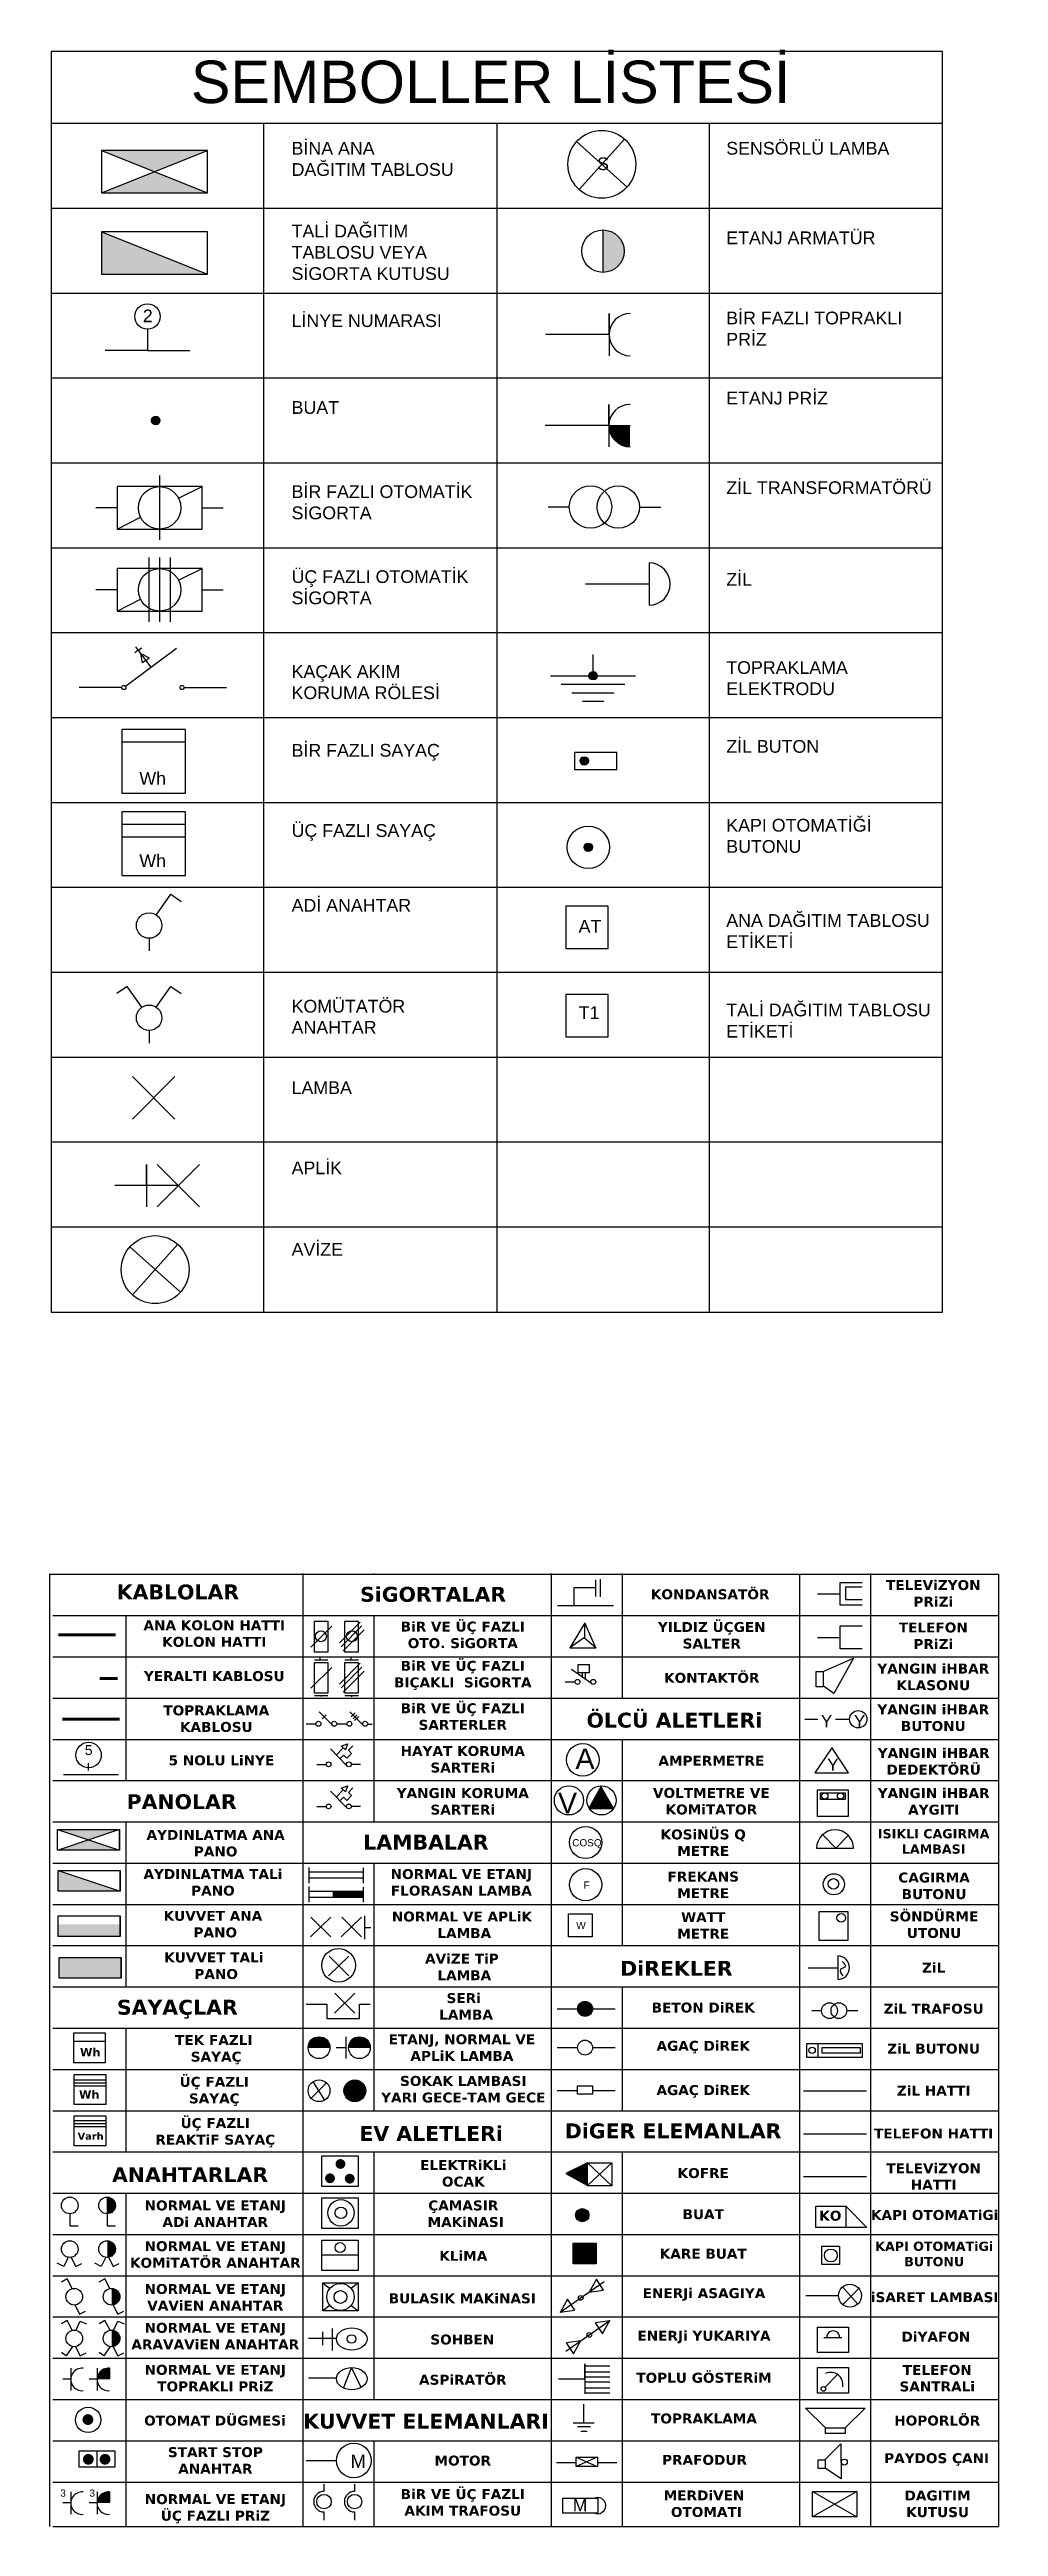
# Model space of a CAD drawing. Header units: millimetres. Extents: x 1527 to 1731, y 654 to 738.
# Drawn here: x 1526.87 to 1545.43, y 673.92 to 722.36 of the extents above; entities that cross this region are included whole.
import ezdxf

# ---------------------------------------------------------------- set-up
doc = ezdxf.new("R2010")
doc.units = ezdxf.units.MM
for name, pattern in [('ACAD_ISO04W100', [30, 24, -3, 0, -3]), ('ACAD_ISO08W100', [36, 24, -3, 6, -3]), ('ACAD_ISO12W100', [21, 12, -3, 0, -3, 0, -3]), ('ACAD_ISO14W100', [24, 12, -3, 0, -3, 0, -3, 0, -3])]:
    doc.linetypes.add(name, pattern=pattern)
doc.layers.add('aydınlatma', color=5, linetype='Continuous')
doc.layers.add('semboller', color=7, linetype='Continuous')
doc.styles.get("Standard").update_dxf_attribs({"font": 'arial.ttf'})

msp = doc.modelspace()

# ---------------------------------------------------------------- texts
for s, insert, char_height, width, attachment_point in [('{\\fVerdana|b1|i0|c0|p34;KABLOLAR}', (1529.38, 692.19), 0.29167, 3.25574, 5), ('{\\fVerdana|b1|i0|c0|p34;SiGORTALAR}', (1534.371, 692.143), 0.29167, 3.25574, 5), ('{\\fVerdana|b1|i0|c0|p34;KONDANSATÖR}', (1539.79, 692.145), 0.19445, 3.25574, 5), ('{\\fVerdana|b1|i0|c0|p34;TELEViZYON PRiZi}', (1544.155, 692.164), 0.19445, 2.44185, 5), ('{\\fVerdana|b1|i0|c0|p34;ANA KOLON HATTI \\PKOLON HATTI}', (1530.091, 691.376), 0.19445, 3.25574, 5), ('{\\fVerdana|b1|i0|c0|p34;BiR VE ÜÇ FAZLI\\POTO. SiGORTA}', (1534.952, 691.351), 0.19445, 3.25574, 5), ('{\\fVerdana|b1|i0|c0|p34;YILDIZ ÜÇGEN \\PSALTER}', (1539.822, 691.343), 0.19445, 3.25574, 5), ('{\\fVerdana|b1|i0|c0|p34;TELEFON\\PPRiZi}', (1544.155, 691.335), 0.19445, 2.44185, 5), ('{\\fVerdana|b1|i0|c0|p34;BiR VE ÜÇ FAZLI\\PBIÇAKLI  SiGORTA}', (1534.952, 690.559), 0.19445, 3.25574, 5), ('{\\fVerdana|b1|i0|c0|p34;YANGIN iHBAR KLASONU}', (1544.155, 690.529), 0.19445, 2.44185, 5), ('{\\fVerdana|b1|i0|c0|p34;YERALTI KABLOSU}', (1530.091, 690.545), 0.19445, 3.25574, 5), ('{\\fVerdana|b1|i0|c0|p34;KONTAKTÖR}', (1539.822, 690.51), 0.19445, 3.25574, 5), ('{\\fVerdana|b1|i0|c0|p34;TOPRAKLAMA KABLOSU}', (1530.131, 689.712), 0.19445, 3.25574, 5), ('{\\fVerdana|b1|i0|c0|p34;BiR VE ÜÇ FAZLI\\PSARTERLER}', (1534.952, 689.753), 0.19445, 3.25574, 5), ('{\\fVerdana|b1|i0|c0|p34;ÖLCÜ ALETLERi}', (1539.091, 689.682), 0.29167, 3.83342, 5), ('{\\fVerdana|b1|i0|c0|p34;YANGIN iHBAR BUTONU}', (1544.155, 689.73), 0.19445, 2.44185, 5), ('5', (1527.56, 689.196), 0.194, 0.28049, 1), ('{\\fVerdana|b1|i0|c0|p34;5 NOLU LiNYE}', (1530.231, 688.897), 0.19445, 3.25574, 5), ('{\\fVerdana|b1|i0|c0|p34;HAYAT KORUMA SARTERi}', (1534.952, 688.918), 0.19445, 3.25574, 5), ('{\\fVerdana|b1|i0|c0|p34;AMPERMETRE}', (1539.814, 688.891), 0.19445, 3.25574, 5), ('{\\fVerdana|b1|i0|c0|p34;YANGIN iHBAR DEDEKTÖRÜ}', (1544.162, 688.878), 0.19445, 2.44185, 5), ('{\\fVerdana|b1|i0|c0|p34;YANGIN KORUMA SARTERi}', (1534.952, 688.095), 0.19445, 3.25574, 5), ('{\\fVerdana|b1|i0|c0|p34;VOLTMETRE VE KOMiTATOR}', (1539.814, 688.098), 0.19445, 3.25574, 5), ('{\\fVerdana|b1|i0|c0|p34;YANGIN iHBAR AYGITI}', (1544.162, 688.094), 0.19445, 2.44185, 5), ('{\\fVerdana|b1|i0|c0|p34;PANOLAR}', (1529.453, 688.087), 0.29167, 3.25574, 5), ('{\\fVerdana|b1|i0|c0|p34;AYDINLATMA ANA PANO}', (1530.118, 687.277), 0.19445, 3.25574, 5), ('{\\fVerdana|b1|i0|c0|p34;LAMBALAR}', (1534.231, 687.3), 0.29167, 3.25574, 5), ('{\\fVerdana|b1|i0|c0|p34;KOSiNÜS Q\\PMETRE}', (1539.655, 687.288), 0.19445, 3.25574, 5), ('{\\fVerdana|b1|i0|c0|p34;ISIKLI CAGIRMA LAMBASI}', (1544.162, 687.311), 0.18, 3.02746, 5), ('{\\fVerdana|b1|i0|c0|p34;AYDINLATMA TALi PANO}', (1530.065, 686.511), 0.19445, 3.25574, 5), ('{\\fVerdana|b1|i0|c0|p34;NORMAL VE ETANJ\\PFLORASAN LAMBA}', (1534.924, 686.511), 0.19445, 3.25574, 5), ('{\\fVerdana|b1|i0|c0|p34;FREKANS\\PMETRE}', (1539.655, 686.463), 0.19445, 3.25574, 5), ('{\\fVerdana|b1|i0|c0|p34;CAGIRMA BUTONU}', (1544.17, 686.443), 0.19445, 2.44185, 5), ('{\\fVerdana|b1|i0|c0|p34;KUVVET ANA\\P PANO}', (1530.065, 685.694), 0.19445, 3.25574, 5), ('{\\fVerdana|b1|i0|c0|p34;NORMAL VE APLiK\\P LAMBA}', (1534.935, 685.682), 0.19445, 3.25574, 5), ('{\\fVerdana|b1|i0|c0|p34;WATT\\PMETRE}', (1539.655, 685.669), 0.19445, 3.25574, 5), ('{\\fVerdana|b1|i0|c0|p34;SÖNDÜRME UTONU}', (1544.17, 685.683), 0.19445, 2.44185, 5), ('{\\fVerdana|b1|i0|c0|p34;KUVVET TALi\\P PANO}', (1530.082, 684.88), 0.19445, 3.25574, 5), ('{\\fVerdana|b1|i0|c0|p34;AViZE TiP\\P LAMBA}', (1534.935, 684.858), 0.19445, 3.25574, 5), ('{\\fVerdana|b1|i0|c0|p34;DiREKLER}', (1539.13, 684.831), 0.29167, 3.25574, 5), ('{\\fVerdana|b1|i0|c0|p34;ZiL}', (1544.162, 684.846), 0.19445, 2.44185, 5), ('{\\fVerdana|b1|i0|c0|p34;SAYAÇLAR}', (1529.369, 684.031), 0.29167, 3.25574, 5), ('{\\fVerdana|b1|i0|c0|p34;SERi\\P LAMBA}', (1534.97, 684.087), 0.19445, 3.25574, 5), ('{\\fVerdana|b1|i0|c0|p34;BETON DiREK}', (1539.655, 684.062), 0.19445, 3.25574, 5), ('{\\fVerdana|b1|i0|c0|p34;ZiL TRAFOSU}', (1544.162, 684.04), 0.19445, 2.44185, 5), ('{\\fVerdana|b1|i0|c0|p34;TEK FAZLI\\P SAYAÇ}', (1530.082, 683.239), 0.19445, 3.25574, 5), ('{\\fVerdana|b1|i0|c0|p34;ETANJ, NORMAL VE APLiK LAMBA}', (1534.935, 683.281), 0.19445, 3.25574, 5), ('{\\fVerdana|b1|i0|c0|p34;AGAÇ DiREK}', (1539.655, 683.289), 0.19445, 3.25574, 5), ('{\\fVerdana|b1|i0|c0|p34;ZiL BUTONU}', (1544.162, 683.259), 0.19445, 2.44185, 5), ('{\\fVerdana|b1|i0|c0|p34;ÜÇ FAZLI \\PSAYAÇ}', (1530.092, 682.423), 0.19445, 3.25574, 5), ('{\\fVerdana|b1|i0|c0|p34;SOKAK LAMBASI\\PYARI GECE-TAM GECE}', (1534.962, 682.465), 0.19445, 3.3758, 5), ('{\\fVerdana|b1|i0|c0|p34;AGAÇ DiREK}', (1539.655, 682.424), 0.19445, 3.25574, 5), ('{\\fVerdana|b1|i0|c0|p34;ZiL HATTI}', (1544.162, 682.439), 0.19445, 2.44185, 5), ('{\\fVerdana|b1|i0|c0|p34;ÜÇ FAZLI \\PREAKTiF SAYAÇ}', (1530.111, 681.616), 0.19445, 3.25574, 5), ('{\\fVerdana|b1|i0|c0|p34;EV ALETLERi}', (1534.333, 681.603), 0.29167, 3.25574, 5), ('{\\fVerdana|b1|i0|c0|p34;DiGER ELEMANLAR}', (1539.066, 681.65), 0.29167, 4.45009, 5), ('{\\fVerdana|b1|i0|c0|p34;TELEFON HATTI}', (1544.162, 681.599), 0.19445, 2.44185, 5), ('{\\fVerdana|b1|i0|c0|p34;ELEKTRiKLi \\POCAK}', (1534.962, 680.82), 0.19445, 3.3758, 5), ('{\\fVerdana|b1|i0|c0|p34;ANAHTARLAR}', (1529.618, 680.795), 0.29167, 3.25574, 5), ('{\\fVerdana|b1|i0|c0|p34;KOFRE}', (1539.655, 680.825), 0.19445, 3.25574, 5), ('{\\fVerdana|b1|i0|c0|p34;TELEViZYON HATTI}', (1544.162, 680.76), 0.19445, 2.44185, 5), ('{\\fVerdana|b1|i0|c0|p34;NORMAL VE ETANJ\\PADi ANAHTAR}', (1530.111, 680.032), 0.19445, 3.25574, 5), ('{\\fVerdana|b1|i0|c0|p34;ÇAMASIR\\P MAKiNASI}', (1534.962, 680.03), 0.19445, 3.3758, 5), ('{\\fVerdana|b1|i0|c0|p34;BUAT}', (1539.655, 680.021), 0.19445, 3.25574, 5), ('{\\fVerdana|b1|i0|c0|p34;KAPI OTOMATiGi}', (1544.181, 680.006), 0.19445, 2.44185, 5), ('{\\fVerdana|b1|i0|c0|p34;KO}', (1542.141, 679.991), 0.19445, 1.33669, 5), ('{\\fVerdana|b1|i0|c0|p34;NORMAL VE ETANJ\\PKOMiTATÖR ANAHTAR}', (1530.111, 679.233), 0.19445, 3.8342, 5), ('{\\fVerdana|b1|i0|c0|p34;KLiMA}', (1534.962, 679.208), 0.19445, 3.3758, 5), ('{\\fVerdana|b1|i0|c0|p34;KARE BUAT}', (1539.655, 679.248), 0.19445, 3.25574, 5), ('{\\fVerdana|b1|i0|c0|p34;KAPI OTOMATiGi BUTONU}', (1544.173, 679.244), 0.18, 2.87382, 5), ('{\\fVerdana|b1|i0|c0|p34;NORMAL VE ETANJ\\PVAViEN ANAHTAR}', (1530.111, 678.398), 0.19445, 3.8342, 5), ('{\\fVerdana|b1|i0|c0|p34;BULASIK MAKiNASI}', (1534.943, 678.375), 0.19445, 3.3758, 5), ('{\\fVerdana|b1|i0|c0|p34;ENERJi ASAGIYA}', (1539.67, 678.452), 0.19445, 3.25574, 5), ('{\\fVerdana|b1|i0|c0|p34;iSARET LAMBASI}', (1544.181, 678.398), 0.19445, 2.44185, 5), ('{\\fVerdana|b1|i0|c0|p34;NORMAL VE ETANJ\\PARAVAViEN ANAHTAR}', (1530.111, 677.638), 0.19445, 3.8342, 5), ('{\\fVerdana|b1|i0|c0|p34;ENERJi YUKARIYA}', (1539.67, 677.618), 0.19445, 3.25574, 5), ('{\\fVerdana|b1|i0|c0|p34;DiYAFON}', (1544.207, 677.625), 0.19445, 2.44185, 5), ('{\\fVerdana|b1|i0|c0|p34;SOHBEN}', (1534.943, 677.57), 0.19445, 3.3758, 5), ('{\\fVerdana|b1|i0|c0|p34;NORMAL VE ETANJ\\PTOPRAKLI PRiZ}', (1530.111, 676.815), 0.19445, 3.8342, 5), ('{\\fVerdana|b1|i0|c0|p34;ASPiRATÖR}', (1534.952, 676.783), 0.19445, 3.3758, 5), ('{\\fVerdana|b1|i0|c0|p34;TOPLU GÖSTERiM}', (1539.67, 676.822), 0.19445, 3.25574, 5), ('{\\fVerdana|b1|i0|c0|p34;TELEFON SANTRALi}', (1544.232, 676.814), 0.19445, 2.44185, 5), ('{\\fVerdana|b1|i0|c0|p34;OTOMAT DÜGMESi}', (1530.105, 675.985), 0.19445, 3.8342, 5), ('{\\fVerdana|b1|i0|c0|p34;KUVVET ELEMANLARI}', (1534.233, 675.973), 0.29167, 4.93863, 5), ('{\\fVerdana|b1|i0|c0|p34;TOPRAKLAMA}', (1539.67, 676.026), 0.19445, 3.25574, 5), ('{\\fVerdana|b1|i0|c0|p34;HOPORLÖR}', (1544.232, 675.985), 0.19445, 2.44185, 5), ('{\\fVerdana|b1|i0|c0|p34;START STOP\\PANAHTAR}', (1530.113, 675.207), 0.19445, 3.8342, 5), ('{\\fVerdana|b1|i0|c0|p34;MOTOR}', (1534.952, 675.202), 0.19445, 3.3758, 5), ('{\\fVerdana|b1|i0|c0|p34;PRAFODUR}', (1539.68, 675.217), 0.19445, 3.25574, 5), ('{\\fVerdana|b1|i0|c0|p34;PAYDOS ÇANI}', (1544.22, 675.225), 0.19445, 2.44185, 5), ('{\\fVerdana|b1|i0|c0|p34;NORMAL VE ETANJ\\PÜÇ FAZLI PRiZ}', (1530.113, 674.262), 0.19445, 3.8342, 5), ('{\\fVerdana|b1|i0|c0|p34;BiR VE ÜÇ FAZLI \\PAKIM TRAFOSU}', (1534.952, 674.385), 0.19445, 3.3758, 5), ('{\\fVerdana|b1|i0|c0|p34;MERDiVEN\\P OTOMATI}', (1539.67, 674.359), 0.19445, 3.25574, 5), ('{\\fVerdana|b1|i0|c0|p34;DAGITIM KUTUSU}', (1544.239, 674.357), 0.19445, 2.44185, 5)]:
    msp.add_mtext(s, dxfattribs=dict(insert=insert, char_height=char_height, width=width, attachment_point=attachment_point))
at = {"color": 0, "attachment_point": 1}
for s, insert, char_height, width in [('Y', (1541.956, 689.786), 0.24, 0.23834), ('Y', (1542.602, 689.786), 0.24, 0.23834), ('A', (1537.156, 689.13), 0.4, 0.34166), ('Y', (1542.079, 688.934), 0.24, 0.23834), ('V', (1536.815, 688.265), 0.4, 0.34166), ('COSQ', (1537.093, 687.357), 0.14, 0.49263), ('F', (1537.315, 686.531), 0.14, 0.49263), ('W', (1537.172, 685.738), 0.14, 0.49263), ('{\\fVerdana|b1|i0|c0|p34;Wh}', (1527.466, 683.271), 0.16, 0.55961), ('{\\fVerdana|b1|i0|c0|p34;Wh}', (1527.447, 682.445), 0.16, 0.55961), ('{\\fVerdana|b1|i0|c0|p34;Varh}', (1527.418, 681.619), 0.14, 0.55961), ('M', (1532.755, 675.322), 0.26, 0.41512), ('3', (1527.08, 674.638), 0.14, 0.42528), ('3', (1527.65, 674.638), 0.14, 0.42528), ('M', (1537.108, 674.451), 0.24, 0.41482)]:
    msp.add_mtext(s, dxfattribs=dict(at, insert=insert, char_height=char_height, width=width))
at = {"layer": 'semboller', "attachment_point": 1}
for s, width, heights, insert, char_height in [('SEMBOLLER LİSTESİ', 12.56912, [0], (1529.634, 722.14), 0.83004), ('BİNA ANA\\PDAĞITIM TABLOSU', 3.63648, [0], (1531.604, 720.55), 0.24901), ('SENSÖRLÜ LAMBA', 3.63648, [0.781], (1540.106, 720.55), 0.24901), ('S', 0.3907, [0], (1537.579, 720.248), 0.249), ('TALİ DAĞITIM TABLOSU VEYA SİGORTA KUTUSU', 3.63648, [0], (1531.604, 718.93), 0.24901), ('ETANJ ARMATÜR', 3.63648, [0], (1540.106, 718.799), 0.24901), ('2', 0.3907, [0], (1528.694, 717.273), 0.249), ('LİNYE NUMARASI', 3.63648, [0], (1531.604, 717.179), 0.24901), ('BİR FAZLI TOPRAKLI PRİZ', 3.63648, [0], (1540.106, 717.231), 0.24901), ('BUAT', 3.63648, [0], (1531.604, 715.481), 0.249), ('ETANJ PRİZ', 3.63648, [0], (1540.106, 715.664), 0.249), ('BİR FAZLI OTOMATİK SİGORTA', 3.63648, [0], (1531.604, 713.835), 0.24901), ('ZİL TRANSFORMATÖRÜ', 4.06292, [0.772], (1540.106, 713.913), 0.24901), ('ÜÇ FAZLI OTOMATİK SİGORTA', 3.63648, [0], (1531.604, 712.173), 0.24901), ('ZİL', 3.63648, [0], (1540.106, 712.119), 0.249), ('KAÇAK AKIM\\PKORUMA RÖLESİ', 3.55715, [0.781], (1531.604, 710.317), 0.24901), ('TOPRAKLAMA \\PELEKTRODU', 3.63648, [0], (1540.106, 710.395), 0.24901), ('BİR FAZLI SAYAÇ', 3.63648, [0], (1531.604, 708.776), 0.24901), ('ZİL BUTON', 3.63648, [0], (1540.106, 708.853), 0.249), ('Wh', 0.83196, [0], (1528.626, 708.227), 0.249), ('ÜÇ FAZLI SAYAÇ', 3.63648, [0], (1531.604, 707.208), 0.24901), ('KAPI OTOMATİĞİ\\PBUTONU', 3.63648, [0], (1540.106, 707.311), 0.24901), ('Wh', 0.83196, [0], (1528.626, 706.616), 0.249), ('ADİ ANAHTAR', 3.63648, [0], (1531.604, 705.744), 0.24901), ('AT', 0.40165, [0.00541], (1537.218, 705.335), 0.249), ('ANA DAĞITIM TABLOSU\\PETİKETİ', 4.27785, [1.196], (1540.106, 705.448), 0.24901), ('KOMÜTATÖR ANAHTAR', 3.63648, [0], (1531.604, 703.772), 0.24901), ('T1', 0.40165, [0.00541], (1537.218, 703.645), 0.249), ('TALİ DAĞITIM TABLOSU\\PETİKETİ', 4.46491, [1.116], (1540.106, 703.698), 0.24901), ('LAMBA', 3.63648, [0], (1531.604, 702.178), 0.249), ('APLİK', 3.63648, [0], (1531.604, 700.61), 0.249), ('AVİZE', 3.63648, [0], (1531.604, 699.016), 0.249)]:
    msp.add_mtext_dynamic_manual_height_columns(s, width=width, gutter_width=0.083, heights=heights, dxfattribs=dict(at, insert=insert, char_height=char_height))

# ---------------------------------------------------------------- hatches: boundary and pattern name
for color, points in [(0, [(1537.655, 688.391), (1537.422, 687.965, 0.007283), (1537.427, 687.958), (1537.903, 687.958, 0.000338), (1537.903, 687.958)]), (256, [(1527.632, 687.343), (1527.036, 687.142), (1528.235, 687.142), (1528.235, 687.142)]), (256, [(1527.039, 686.745), (1527.039, 686.745), (1527.039, 686.341), (1528.253, 686.341), (1528.253, 686.341)]), (0, [(1533.006, 686.339), (1532.419, 686.339), (1532.419, 686.225), (1533.006, 686.225)]), (256, [(1528.253, 685.69), (1527.039, 685.69), (1527.039, 685.451), (1528.253, 685.451)]), (256, [(1528.271, 685.042), (1527.057, 685.042), (1527.057, 684.637), (1528.271, 684.637)]), (0, [(1537.49, 684.038, 1), (1537.198, 684.038, 1)]), (0, [(1532.353, 683.288, 0.959216), (1531.927, 683.288)]), (0, [(1532.717, 683.288), (1533.142, 683.288, 0.959216)]), (0, [(1533.054, 682.437, 1), (1532.628, 682.437, 1)]), (0, [(1532.656, 681.005, 1), (1532.463, 681.005, 1)]), (0, [(1532.452, 680.725, 1), (1532.258, 680.725, 1)]), (0, [(1532.838, 680.717, 1), (1532.644, 680.717, 1)]), (0, [(1537.39, 680.586), (1537.39, 681.03), (1536.968, 680.816)]), (0, [(1527.998, 680.03, 0.405767), (1528.157, 680.194, 0.405767), (1527.998, 680.357)]), (0, [(1537.42, 680.003, 1), (1537.16, 680.003, 1)]), (0, [(1527.998, 679.177, 0.405767), (1528.157, 679.34, 0.405767), (1527.998, 679.504)]), (0, [(1537.558, 679.459), (1537.114, 679.459), (1537.114, 679.054), (1537.558, 679.054)]), (0, [(1528.087, 678.246, 0.405767), (1528.245, 678.409, 0.405767), (1528.087, 678.572)]), (0, [(1528.087, 677.43, 0.405767), (1528.245, 677.594, 0.405767), (1528.087, 677.757)]), (0, [(1528.043, 677.01, 0.432188), (1527.802, 676.8), (1528.043, 676.8)]), (0, [(1527.513, 676.006, 1), (1527.727, 676.006, 1)]), (0, [(1527.521, 675.229, 1), (1527.735, 675.229, 1)]), (0, [(1527.848, 675.229, 1), (1528.062, 675.229, 1)]), (0, [(1528.043, 674.381), (1528.043, 674.591, 0.432188), (1527.802, 674.381)])]:
    msp.add_hatch(color=color).paths.add_polyline_path(points)
h = msp.add_hatch(color=256)
h.paths.add_polyline_path([(1528.235, 687.546), (1527.022, 687.546), (1527.632, 687.343)])
h.paths.add_polyline_path([(1527.632, 687.343), (1527.036, 687.142), (1528.235, 687.142), (1528.235, 687.142)])
at = {"layer": 'semboller'}
h = msp.add_hatch(color=256, dxfattribs=at)
h.dxf.hatch_style = 1
h.paths.add_polyline_path([(1529.962, 720.382), (1527.887, 720.382), (1528.925, 719.967)])
h.paths.add_polyline_path([(1529.962, 719.552), (1528.925, 719.967), (1527.887, 719.552)])
h.paths.add_polyline_path([(1527.887, 718.791), (1527.887, 717.961), (1529.962, 717.961)])
h = msp.add_hatch(color=256, dxfattribs=at)
h.dxf.hatch_style = 1
h.paths.add_polyline_path([(1538.109, 718.414, 0.414214), (1537.694, 718.829), (1537.694, 717.999, 0.414214)])
h = msp.add_hatch(color=256, dxfattribs=at)
h.dxf.hatch_style = 1
h.paths.add_polyline_path([(1529.029, 715.101, 1), (1528.863, 715.101, 1)])
h = msp.add_hatch(color=256, dxfattribs=at)
h.dxf.hatch_style = 1
h.paths.add_polyline_path([(1538.225, 715.003), (1537.81, 715.003, 0.414214), (1538.225, 714.588)])
h = msp.add_hatch(color=256, dxfattribs=at)
h.dxf.hatch_style = 1
h.paths.add_polyline_path([(1537.583, 710.11), (1537.417, 710.11, 1)])
h.paths.add_polyline_path([(1537.5, 710.193, 0.414214), (1537.417, 710.11), (1537.5, 710.11)])
h.paths.add_polyline_path([(1537.5, 710.193), (1537.5, 710.11), (1537.583, 710.11, 0.414214)])
h = msp.add_hatch(color=256, dxfattribs=at)
h.dxf.hatch_style = 1
h.paths.add_polyline_path([(1537.412, 708.444, 1), (1537.246, 708.444, 1)])
h = msp.add_hatch(color=256, dxfattribs=at)
h.dxf.hatch_style = 1
h.paths.add_polyline_path([(1537.49, 706.756, 1), (1537.324, 706.756, 1)])

# ---------------------------------------------------------------- linework, layer by layer
for p, q in [((1526.869, 692.537), (1545.43, 692.537)), ((1526.869, 692.537), (1526.869, 673.916)), ((1531.822, 692.551), (1531.822, 673.916)), ((1533.215, 692.551), (1533.215, 692.537)), ((1536.678, 692.551), (1536.678, 673.916)), ((1538.071, 692.551), (1538.071, 690.116)), ((1541.535, 692.537), (1541.535, 673.916)), ((1542.927, 692.551), (1542.927, 673.916)), ((1545.43, 692.537), (1545.43, 673.916)), ((1526.937, 691.73), (1545.43, 691.73)), ((1528.359, 691.73), (1528.359, 688.502)), ((1533.215, 691.73), (1533.215, 687.696)), ((1526.937, 690.923), (1545.43, 690.923)), ((1526.937, 690.116), (1545.43, 690.116)), ((1526.937, 689.309), (1545.43, 689.309)), ((1527.622, 688.844), (1527.622, 688.702)), ((1538.071, 689.309), (1538.071, 685.275)), ((1526.937, 688.502), (1545.43, 688.502)), ((1527.143, 688.621), (1528.22, 688.621)), ((1526.937, 687.696), (1545.43, 687.696)), ((1527.022, 687.546), (1528.235, 687.142)), ((1528.235, 687.546), (1527.036, 687.142)), ((1528.235, 687.142), (1528.235, 687.546)), ((1528.359, 687.696), (1528.359, 684.468)), ((1526.937, 686.889), (1545.43, 686.889)), ((1527.039, 686.745), (1528.253, 686.341)), ((1528.253, 686.341), (1528.253, 686.745)), ((1533.215, 686.889), (1533.215, 682.047)), ((1526.937, 686.082), (1545.43, 686.082)), ((1528.253, 685.451), (1528.253, 685.855)), ((1526.937, 685.275), (1545.43, 685.275)), ((1528.271, 684.637), (1528.271, 685.042)), ((1526.937, 684.468), (1545.43, 684.468)), ((1538.071, 684.468), (1538.071, 682.047)), ((1526.937, 683.661), (1545.43, 683.661)), ((1528.359, 683.661), (1528.359, 681.241)), ((1526.937, 682.854), (1545.43, 682.854)), ((1526.937, 682.047), (1545.43, 682.047)), ((1526.937, 681.241), (1545.43, 681.241)), ((1533.215, 681.241), (1533.215, 676.399)), ((1538.071, 681.241), (1538.071, 673.916)), ((1526.937, 680.434), (1545.43, 680.434)), ((1528.359, 680.434), (1528.359, 673.916)), ((1526.937, 679.627), (1545.43, 679.627)), ((1526.937, 678.82), (1545.43, 678.82)), ((1526.937, 678.013), (1545.43, 678.013)), ((1526.937, 677.206), (1545.43, 677.206)), ((1526.937, 676.399), (1545.43, 676.399)), ((1526.937, 675.593), (1545.43, 675.593)), ((1533.215, 675.593), (1533.215, 673.916)), ((1526.937, 674.785), (1545.43, 674.785)), ((1526.937, 673.916), (1545.43, 673.916))]:
    msp.add_line(p, q)
at = {"color": 0}
for p, q in [((1537.133, 691.924), (1537.133, 692.281)), ((1537.133, 692.281), (1537.546, 692.281)), ((1537.546, 692.432), (1537.546, 692.106)), ((1537.641, 692.44), (1537.641, 692.098)), ((1542.333, 692.379), (1542.763, 692.379)), ((1542.333, 691.934), (1542.333, 692.379)), ((1542.44, 692.287), (1542.44, 692.041)), ((1542.763, 692.287), (1542.44, 692.287)), ((1536.807, 691.924), (1537.903, 691.924)), ((1542.333, 692.149), (1541.887, 692.149)), ((1542.763, 691.934), (1542.333, 691.934)), ((1542.44, 692.041), (1542.763, 692.041)), ((1532.391, 691.521), (1531.982, 691.113)), ((1532.947, 691.603), (1532.538, 691.194)), ((1532.98, 691.529), (1532.571, 691.121)), ((1533.021, 691.448), (1532.612, 691.039)), ((1537.34, 691.59), (1537.046, 691.098)), ((1537.332, 691.304), (1537.046, 691.098)), ((1537.332, 691.574), (1537.332, 691.304)), ((1537.332, 691.296), (1537.562, 691.098)), ((1537.554, 691.098), (1537.34, 691.59)), ((1542.333, 691.296), (1541.887, 691.296)), ((1542.333, 691.527), (1542.763, 691.527)), ((1542.333, 691.081), (1542.333, 691.527)), ((1532.053, 690.861), (1532.31, 690.861)), ((1532.162, 690.859), (1532.162, 690.901)), ((1532.947, 690.798), (1532.538, 690.389)), ((1532.648, 690.861), (1532.911, 690.861)), ((1532.769, 690.859), (1532.769, 690.901)), ((1537.046, 691.098), (1537.554, 691.098)), ((1542.002, 690.634), (1542.594, 690.895)), ((1542.594, 690.895), (1542.21, 690.204)), ((1542.763, 691.081), (1542.333, 691.081)), ((1532.391, 690.716), (1531.982, 690.308)), ((1532.98, 690.724), (1532.571, 690.316)), ((1533.021, 690.643), (1532.612, 690.234)), ((1536.958, 690.433), (1537.146, 690.433)), ((1537.468, 690.403), (1537.076, 690.675)), ((1537.29, 690.612), (1537.29, 690.533)), ((1537.346, 690.612), (1537.346, 690.485)), ((1542.21, 690.204), (1542.01, 690.35)), ((1532.053, 690.165), (1532.31, 690.165)), ((1532.401, 689.584), (1532.14, 689.845)), ((1532.175, 690.166), (1532.175, 690.145)), ((1532.648, 690.165), (1532.911, 690.165)), ((1533.007, 689.584), (1532.746, 689.845)), ((1532.849, 689.827), (1532.771, 689.748)), ((1532.773, 690.166), (1532.773, 690.141)), ((1531.891, 689.614), (1532.079, 689.614)), ((1532.279, 689.79), (1532.2, 689.711)), ((1532.485, 689.614), (1532.686, 689.614)), ((1532.886, 689.79), (1532.807, 689.711)), ((1532.916, 689.754), (1532.837, 689.675)), ((1533.092, 689.608), (1533.183, 689.608)), ((1541.641, 689.702), (1541.895, 689.702)), ((1542.241, 689.702), (1542.522, 689.702)), ((1532.686, 688.79), (1532.362, 689.121)), ((1532.475, 689.002), (1532.615, 689.143)), ((1532.548, 688.929), (1532.622, 689.002)), ((1532.573, 689.178), (1532.695, 689.222)), ((1532.656, 689.105), (1532.577, 689.178)), ((1532.622, 689.002), (1532.685, 688.939)), ((1532.695, 689.222), (1532.656, 689.105)), ((1532.685, 688.939), (1532.778, 689.032)), ((1532.715, 689.095), (1532.803, 689.183)), ((1532.778, 689.032), (1532.715, 689.095)), ((1542.172, 689.145), (1541.841, 688.654)), ((1542.495, 688.654), (1542.172, 689.153)), ((1532.1, 688.82), (1532.288, 688.82)), ((1532.573, 688.355), (1532.695, 688.399)), ((1532.656, 688.282), (1532.577, 688.355)), ((1532.695, 688.399), (1532.656, 688.282)), ((1532.715, 688.272), (1532.803, 688.36)), ((1532.952, 688.82), (1532.764, 688.82)), ((1537.657, 688.394), (1537.419, 687.958)), ((1537.903, 687.958), (1537.649, 688.402)), ((1541.841, 688.654), (1542.495, 688.654)), ((1532.1, 687.997), (1532.288, 687.997)), ((1532.686, 687.967), (1532.362, 688.298)), ((1532.475, 688.179), (1532.615, 688.32)), ((1532.548, 688.106), (1532.622, 688.179)), ((1532.622, 688.179), (1532.685, 688.116)), ((1532.685, 688.116), (1532.778, 688.208)), ((1532.778, 688.208), (1532.715, 688.272)), ((1532.952, 687.997), (1532.764, 687.997)), ((1537.419, 687.958), (1537.903, 687.958)), ((1541.995, 687.439), (1542.248, 687.178)), ((1542.248, 687.178), (1542.494, 687.432)), ((1541.872, 687.178), (1542.594, 687.178)), ((1531.942, 686.806), (1531.942, 686.498)), ((1531.942, 686.715), (1533.006, 686.715)), ((1531.942, 686.6), (1533.006, 686.6)), ((1531.942, 686.431), (1531.942, 686.122)), ((1533.006, 686.795), (1533.006, 686.498)), ((1533.006, 686.419), (1533.006, 686.122)), ((1531.942, 686.339), (1533.006, 686.339)), ((1531.942, 686.225), (1533.006, 686.225)), ((1532.419, 686.339), (1532.419, 686.225)), ((1532.37, 685.833), (1531.971, 685.446)), ((1531.982, 685.833), (1532.37, 685.446)), ((1532.973, 685.833), (1532.575, 685.446)), ((1532.585, 685.833), (1532.973, 685.446)), ((1533.027, 685.855), (1533.027, 685.403)), ((1533.027, 685.629), (1533.156, 685.629)), ((1542.286, 685.074), (1542.286, 684.613)), ((1541.71, 684.843), (1542.294, 684.843)), ((1531.891, 684.131), (1532.29, 684.131)), ((1532.29, 684.131), (1532.29, 683.847)), ((1532.84, 684.345), (1532.442, 683.957)), ((1532.452, 684.345), (1532.84, 683.957)), ((1532.929, 683.847), (1532.929, 684.131)), ((1532.929, 684.131), (1533.142, 684.131)), ((1536.8, 684.038), (1537.198, 684.038)), ((1537.49, 684.038), (1537.934, 684.038)), ((1541.779, 684.006), (1541.971, 684.006)), ((1542.463, 684.006), (1542.678, 684.006)), ((1532.29, 683.847), (1532.929, 683.847)), ((1527.343, 683.409), (1527.964, 683.409)), ((1531.927, 683.288), (1532.353, 683.288)), ((1532.663, 683.279), (1532.477, 683.279)), ((1532.663, 683.491), (1532.663, 683.066)), ((1532.717, 683.288), (1533.142, 683.288)), ((1536.8, 683.28), (1537.198, 683.28)), ((1537.49, 683.28), (1537.934, 683.28)), ((1541.894, 683.358), (1541.894, 683.09)), ((1527.353, 682.65), (1527.974, 682.65)), ((1527.353, 682.592), (1527.974, 682.592)), ((1532.291, 682.597), (1531.981, 682.287)), ((1532.025, 682.606), (1532.247, 682.251)), ((1527.353, 682.535), (1527.974, 682.535)), ((1536.8, 682.439), (1537.198, 682.439)), ((1537.49, 682.439), (1537.934, 682.439)), ((1527.353, 681.853), (1527.974, 681.853)), ((1527.353, 681.795), (1527.974, 681.795)), ((1527.353, 681.738), (1527.974, 681.738)), ((1537.39, 681.03), (1536.968, 680.816)), ((1536.968, 680.816), (1537.39, 680.586)), ((1537.865, 681.03), (1537.39, 680.586)), ((1537.39, 681.03), (1537.865, 680.578)), ((1527.998, 680.357), (1527.998, 679.999)), ((1542.443, 680.179), (1542.858, 679.765)), ((1527.267, 680.036), (1527.267, 679.795)), ((1527.267, 679.795), (1527.431, 679.795)), ((1527.998, 680.036), (1527.998, 679.795)), ((1527.998, 679.795), (1528.162, 679.795)), ((1542.858, 679.765), (1542.462, 679.765)), ((1527.236, 679.18), (1527.147, 679.002)), ((1527.293, 679.177), (1527.382, 678.999)), ((1527.971, 679.18), (1527.882, 679.002)), ((1528.028, 679.177), (1528.117, 678.999)), ((1532.198, 679.227), (1532.909, 679.227)), ((1527.147, 679.002), (1527.019, 679.065)), ((1527.217, 678.756), (1527.102, 678.696)), ((1527.315, 678.568), (1527.217, 678.756)), ((1527.382, 678.999), (1527.498, 679.057)), ((1527.882, 679.002), (1527.754, 679.065)), ((1527.948, 678.756), (1527.833, 678.696)), ((1528.046, 678.568), (1527.948, 678.756)), ((1528.117, 678.999), (1528.232, 679.057)), ((1532.212, 678.677), (1532.35, 678.569)), ((1532.907, 678.677), (1532.769, 678.569)), ((1537.716, 678.701), (1536.857, 678.103)), ((1537.568, 678.751), (1537.423, 678.496)), ((1537.707, 678.537), (1537.567, 678.754)), ((1527.368, 678.246), (1527.457, 678.068)), ((1528.116, 678.246), (1528.205, 678.068)), ((1532.35, 678.24), (1532.212, 678.131)), ((1532.769, 678.24), (1532.907, 678.131)), ((1537.002, 678.359), (1536.857, 678.103)), ((1537.141, 678.144), (1537.001, 678.361)), ((1537.419, 678.493), (1537.419, 678.493)), ((1537.425, 678.499), (1537.705, 678.54)), ((1542.306, 678.429), (1541.66, 678.429)), ((1542.382, 678.602), (1542.677, 678.266)), ((1542.7, 678.569), (1542.385, 678.255)), ((1527.217, 677.941), (1527.102, 677.881)), ((1527.315, 677.752), (1527.217, 677.941)), ((1527.381, 677.75), (1527.471, 677.933)), ((1527.457, 678.068), (1527.573, 678.126)), ((1527.471, 677.933), (1527.594, 677.876)), ((1527.954, 677.941), (1527.839, 677.881)), ((1528.053, 677.752), (1527.954, 677.941)), ((1528.118, 677.75), (1528.208, 677.933)), ((1528.205, 678.068), (1528.321, 678.126)), ((1528.208, 677.933), (1528.331, 677.876)), ((1532.211, 677.721), (1532.211, 677.462)), ((1532.396, 677.786), (1532.396, 677.36)), ((1536.853, 678.101), (1536.853, 678.101)), ((1536.859, 678.106), (1537.139, 678.147)), ((1536.969, 677.345), (1537.828, 677.942)), ((1537.544, 677.901), (1537.684, 677.685)), ((1537.826, 677.939), (1537.545, 677.898)), ((1537.683, 677.687), (1537.828, 677.942)), ((1537.832, 677.945), (1537.832, 677.945)), ((1527.194, 677.253), (1527.104, 677.316)), ((1527.317, 677.436), (1527.194, 677.253)), ((1527.378, 677.431), (1527.467, 677.252)), ((1527.467, 677.252), (1527.583, 677.31)), ((1527.931, 677.253), (1527.841, 677.316)), ((1528.055, 677.436), (1527.931, 677.253)), ((1528.115, 677.431), (1528.204, 677.252)), ((1528.204, 677.252), (1528.32, 677.31)), ((1532.48, 677.592), (1531.933, 677.592)), ((1536.977, 677.509), (1537.118, 677.292)), ((1537.26, 677.547), (1536.979, 677.506)), ((1537.117, 677.294), (1537.262, 677.55)), ((1537.265, 677.552), (1537.265, 677.552)), ((1542.015, 677.609), (1542.367, 677.609)), ((1527.294, 676.799), (1527.127, 676.799)), ((1527.287, 677.01), (1527.287, 676.572)), ((1527.809, 676.799), (1527.642, 676.799)), ((1527.801, 677.01), (1527.801, 676.572)), ((1528.043, 676.8), (1527.802, 676.8)), ((1528.043, 677.009), (1528.043, 676.8)), ((1532.48, 676.814), (1531.933, 676.814)), ((1532.619, 676.618), (1532.776, 677.016)), ((1532.776, 677.016), (1532.961, 676.637)), ((1536.827, 676.804), (1537.339, 676.804)), ((1537.339, 676.804), (1537.339, 677.097)), ((1537.339, 677.097), (1537.339, 676.511)), ((1537.339, 677.059), (1537.828, 677.059)), ((1537.339, 676.939), (1537.828, 676.939)), ((1537.339, 676.841), (1537.828, 676.841)), ((1537.339, 676.744), (1537.828, 676.744)), ((1542.025, 676.63), (1542.28, 676.885)), ((1537.316, 676.305), (1537.316, 675.952)), ((1537.339, 676.624), (1537.828, 676.624)), ((1537.339, 676.526), (1537.828, 676.526)), ((1537.113, 675.944), (1537.519, 675.944)), ((1537.196, 675.869), (1537.452, 675.869)), ((1537.264, 675.779), (1537.384, 675.779)), ((1541.654, 676.231), (1542.044, 675.842)), ((1541.654, 676.231), (1542.424, 676.231)), ((1542.424, 676.231), (1542.824, 676.231)), ((1542.434, 675.842), (1542.824, 676.231)), ((1527.795, 675.395), (1527.795, 675.074)), ((1537.583, 675.271), (1537.169, 675.086)), ((1537.169, 675.271), (1537.583, 675.086)), ((1542.037, 675.226), (1542.344, 675.532)), ((1542.344, 675.532), (1542.35, 674.849)), ((1531.886, 675.205), (1532.47, 675.205)), ((1536.787, 675.169), (1537.171, 675.169)), ((1537.584, 675.169), (1537.968, 675.169)), ((1542.35, 674.849), (1542.044, 675.047)), ((1527.294, 674.38), (1527.127, 674.38)), ((1527.287, 674.591), (1527.287, 674.153)), ((1527.809, 674.38), (1527.642, 674.38)), ((1527.801, 674.591), (1527.801, 674.153)), ((1528.043, 674.381), (1527.802, 674.381)), ((1528.043, 674.59), (1528.043, 674.381)), ((1532.236, 674.745), (1532.236, 674.602)), ((1532.835, 674.745), (1532.835, 674.602)), ((1542.657, 674.598), (1541.795, 674.107)), ((1541.795, 674.598), (1542.657, 674.107)), ((1532.236, 674.199), (1532.236, 674.039)), ((1532.835, 674.199), (1532.835, 674.039))]:
    msp.add_line(p, q, dxfattribs=at)
at = {"lineweight": 70}
for p, q in [((1527.043, 691.353), (1528.159, 691.353)), ((1527.853, 690.498), (1528.2, 690.498))]:
    msp.add_line(p, q, dxfattribs=at)
at = {"linetype": 'ACAD_ISO08W100', "lineweight": 70}
msp.add_line((1527.121, 689.707), (1528.24, 689.707), dxfattribs=at)
at = {"color": 0, "linetype": 'ACAD_ISO04W100'}
msp.add_line((1541.619, 682.436), (1542.851, 682.436), dxfattribs=at)
at = {"color": 0, "linetype": 'ACAD_ISO12W100'}
msp.add_line((1541.619, 681.596), (1542.851, 681.596), dxfattribs=at)
at = {"color": 0, "linetype": 'ACAD_ISO14W100'}
msp.add_line((1541.619, 680.757), (1542.851, 680.757), dxfattribs=at)
at = {"color": 0}
for points in [[(1532.05, 691.62), (1532.311, 691.62), (1532.311, 691.015), (1532.05, 691.015)], [(1532.647, 691.62), (1532.909, 691.62), (1532.909, 691.015), (1532.647, 691.015)], [(1532.05, 690.815), (1532.311, 690.815), (1532.311, 690.21), (1532.05, 690.21)], [(1532.647, 690.815), (1532.909, 690.815), (1532.909, 690.21), (1532.647, 690.21)], [(1537.211, 690.771), (1537.425, 690.771), (1537.425, 690.612), (1537.211, 690.612)], [(1541.864, 690.634), (1542.002, 690.634), (1542.002, 690.335), (1541.864, 690.335)], [(1541.887, 688.322), (1542.487, 688.322), (1542.487, 687.8), (1541.887, 687.8)], [(1541.948, 688.261), (1542.433, 688.261), (1542.433, 688.13), (1541.948, 688.13)], [(1541.925, 685.943), (1542.486, 685.943), (1542.486, 685.375), (1541.925, 685.375)], [(1537.022, 685.9), (1537.482, 685.9), (1537.482, 685.448), (1537.022, 685.448)], [(1527.343, 683.57), (1527.959, 683.57), (1527.959, 682.982), (1527.343, 682.982)], [(1541.679, 683.358), (1542.763, 683.358), (1542.763, 683.09), (1541.679, 683.09)], [(1541.979, 683.282), (1542.724, 683.282), (1542.724, 683.174), (1541.979, 683.174)], [(1527.352, 682.754), (1527.968, 682.754), (1527.968, 682.166), (1527.352, 682.166)], [(1537.198, 682.536), (1537.49, 682.536), (1537.49, 682.367), (1537.198, 682.367)], [(1527.352, 681.947), (1527.968, 681.947), (1527.968, 681.359), (1527.352, 681.359)], [(1532.198, 681.162), (1532.909, 681.162), (1532.909, 680.566), (1532.198, 680.566)], [(1537.39, 681.03), (1537.865, 681.03), (1537.865, 680.578), (1537.39, 680.578)], [(1532.198, 680.34), (1532.909, 680.34), (1532.909, 679.743), (1532.198, 679.743)], [(1541.858, 680.179), (1542.443, 680.179), (1542.443, 679.765), (1541.858, 679.765)], [(1532.198, 679.517), (1532.909, 679.517), (1532.909, 678.921), (1532.198, 678.921)], [(1537.114, 679.459), (1537.558, 679.459), (1537.558, 679.054), (1537.114, 679.054)], [(1541.975, 679.399), (1542.319, 679.399), (1542.319, 679.038), (1541.975, 679.038)], [(1532.212, 678.677), (1532.907, 678.677), (1532.907, 678.131), (1532.212, 678.131)], [(1541.888, 677.815), (1542.495, 677.815), (1542.495, 677.317), (1541.888, 677.317)], [(1541.888, 677.023), (1542.495, 677.023), (1542.495, 676.525), (1541.888, 676.525)], [(1542.044, 675.842), (1542.434, 675.842), (1542.434, 675.734), (1542.044, 675.734)], [(1527.45, 675.395), (1528.148, 675.395), (1528.148, 675.074), (1527.45, 675.074)], [(1537.171, 675.274), (1537.584, 675.274), (1537.584, 675.086), (1537.171, 675.086)], [(1541.903, 675.22), (1542.037, 675.22), (1542.037, 675.047), (1541.903, 675.047)], [(1536.911, 674.471), (1537.592, 674.471), (1537.592, 674.175), (1536.911, 674.175)], [(1541.795, 674.598), (1542.657, 674.598), (1542.657, 674.107), (1541.795, 674.107)]]:
    msp.add_lwpolyline(points, close=True, dxfattribs=at)
for points in [[(1527.022, 687.546), (1528.235, 687.546), (1528.235, 687.142), (1527.022, 687.142)], [(1527.039, 686.745), (1528.253, 686.745), (1528.253, 686.341), (1527.039, 686.341)], [(1527.039, 685.855), (1528.253, 685.855), (1528.253, 685.451), (1527.039, 685.451)], [(1527.057, 685.042), (1528.271, 685.042), (1528.271, 684.637), (1527.057, 684.637)]]:
    msp.add_lwpolyline(points, close=True)
for centre, radius in [((1532.178, 691.325), 0.106), ((1532.784, 691.325), 0.106), ((1537.195, 690.433), 0.0485), ((1537.504, 690.433), 0.0485), ((1542.687, 689.702), 0.169), ((1532.128, 689.614), 0.0485), ((1532.437, 689.614), 0.0485), ((1532.734, 689.614), 0.0485), ((1533.044, 689.614), 0.0485), ((1532.328, 688.82), 0.0469), ((1532.724, 688.82), 0.0469), ((1537.299, 688.908), 0.319), ((1537.029, 688.116), 0.286), ((1537.665, 688.116), 0.286), ((1532.328, 687.997), 0.0469), ((1532.724, 687.997), 0.0469), ((1542.033, 688.2), 0.0615), ((1542.341, 688.2), 0.0615), ((1537.355, 687.291), 0.315), ((1537.355, 686.466), 0.315), ((1542.21, 686.475), 0.207), ((1542.202, 686.483), 0.103), ((1542.356, 685.82), 0.0846), ((1537.344, 684.038), 0.146), ((1542.125, 684.003), 0.154), ((1542.309, 684.003), 0.154), ((1532.14, 683.279), 0.213), ((1532.93, 683.279), 0.213), ((1537.344, 683.28), 0.146), ((1541.785, 683.227), 0.0615), ((1532.14, 682.437), 0.213), ((1532.841, 682.437), 0.213), ((1527.265, 680.194), 0.163), ((1527.994, 680.194), 0.163), ((1532.569, 680.049), 0.258), ((1532.569, 680.049), 0.113), ((1537.29, 680.003), 0.13), ((1527.265, 679.34), 0.163), ((1527.994, 679.34), 0.163), ((1532.553, 679.37), 0.0969), ((1542.151, 679.215), 0.126), ((1532.56, 678.404), 0.266), ((1527.353, 678.409), 0.163), ((1528.082, 678.409), 0.163), ((1532.56, 678.404), 0.125), ((1537.259, 678.384), 0.0459), ((1542.525, 678.43), 0.223), ((1527.353, 677.594), 0.163), ((1528.082, 677.594), 0.163), ((1537.426, 677.661), 0.0459), ((1532.776, 677.582), 0.0839), ((1527.625, 676), 0.248), ((1542.006, 676.605), 0.0447), ((1532.82, 675.205), 0.34), ((1542.414, 675.175), 0.0579), ((1532.238, 674.401), 0.142), ((1532.837, 674.401), 0.142)]:
    msp.add_circle(centre, radius, dxfattribs=at)
msp.add_circle((1527.633, 689.002), 0.249)
for centre, radius, start, end in [((1542.233, 687.178), 0.361, 0, 180), ((1542.286, 684.843), 0.231, 270, 90), ((1542.197, 677.615), 0.124, 357.048, 182.952), ((1527.506, 676.791), 0.22, 84.0622, 275.9378), ((1528.021, 676.791), 0.22, 84.0622, 275.9378), ((1542.152, 676.693), 0.235, 349.1882, 115.7434), ((1527.506, 674.372), 0.22, 84.0622, 275.9378), ((1528.021, 674.372), 0.22, 84.0622, 275.9378), ((1532.238, 674.401), 0.201, 90.497, 269.503), ((1532.837, 674.401), 0.201, 90.497, 269.503), ((1537.592, 674.323), 0.158, 249.4451, 110.5549)]:
    msp.add_arc(centre, radius, start, end, dxfattribs=at)
for centre in [(1532.781, 677.582), (1532.781, 676.805)]:
    msp.add_ellipse(centre, major_axis=(-0.301, 0), ratio=0.723077, dxfattribs=at)
msp.add_spline([(1542.371, 684.966), (1542.432, 684.859), (1542.34, 684.805), (1542.386, 684.682)], degree=3, dxfattribs=at)
at = {"layer": 'aydınlatma', "color": 0}
for p, q in [((1532.725, 685.071), (1532.326, 684.684)), ((1532.337, 685.071), (1532.725, 684.684))]:
    msp.add_line(p, q, dxfattribs=at)
msp.add_circle((1532.522, 684.889), 0.329, dxfattribs=at)
at = {"layer": 'semboller'}
for p, q in [((1544.335, 722.318), (1526.904, 722.318)), ((1526.904, 722.318), (1526.904, 697.666)), ((1544.335, 697.666), (1544.335, 722.318)), ((1544.335, 720.907), (1526.904, 720.907)), ((1531.054, 720.907), (1531.054, 697.666)), ((1535.619, 720.907), (1535.619, 697.666)), ((1539.77, 720.907), (1539.77, 697.666)), ((1529.962, 720.382), (1527.887, 720.382)), ((1527.887, 720.382), (1527.887, 719.552)), ((1527.887, 719.552), (1529.962, 720.382)), ((1527.887, 720.382), (1529.962, 719.552)), ((1529.962, 719.552), (1529.962, 720.382)), ((1537.178, 720.555), (1538.166, 719.668)), ((1538.115, 720.606), (1537.228, 719.617)), ((1527.887, 719.552), (1529.962, 719.552)), ((1544.335, 719.247), (1526.904, 719.247)), ((1529.962, 718.791), (1527.887, 718.791)), ((1527.887, 718.791), (1527.887, 717.961)), ((1527.887, 718.791), (1529.962, 717.961)), ((1529.962, 717.961), (1529.962, 718.791)), ((1537.694, 718.829), (1537.694, 717.999)), ((1527.887, 717.961), (1529.962, 717.961)), ((1544.335, 717.587), (1526.904, 717.587)), ((1537.814, 716.781), (1537.814, 717.196)), ((1537.814, 717.196), (1537.814, 716.366)), ((1528.786, 716.472), (1527.956, 716.472)), ((1528.786, 716.887), (1528.786, 716.472)), ((1528.786, 716.472), (1529.616, 716.472)), ((1537.814, 716.781), (1536.569, 716.781)), ((1544.335, 715.927), (1526.904, 715.927)), ((1537.81, 715.003), (1536.565, 715.003)), ((1537.81, 715.003), (1537.81, 715.418)), ((1537.81, 715.418), (1537.81, 714.588)), ((1537.81, 715.003), (1538.225, 715.003)), ((1544.335, 714.267), (1526.904, 714.267)), ((1529.022, 714.026), (1529.022, 712.766)), ((1529.852, 713.809), (1528.192, 713.809)), ((1528.192, 713.809), (1528.192, 712.979)), ((1529.393, 713.58), (1529.852, 713.809)), ((1529.852, 712.979), (1529.852, 713.809)), ((1528.192, 713.394), (1527.777, 713.394)), ((1528.192, 712.979), (1528.651, 713.209)), ((1529.852, 713.394), (1530.267, 713.394)), ((1537.035, 713.41), (1536.62, 713.41)), ((1538.41, 713.41), (1538.825, 713.41)), ((1544.335, 712.607), (1526.904, 712.607)), ((1528.192, 712.979), (1529.852, 712.979)), ((1529.852, 712.206), (1528.192, 712.206)), ((1528.192, 712.206), (1528.192, 711.376)), ((1528.814, 712.423), (1528.814, 711.162)), ((1529.022, 712.423), (1529.022, 711.162)), ((1529.229, 712.423), (1529.229, 711.162)), ((1529.393, 711.976), (1529.852, 712.206)), ((1529.852, 711.376), (1529.852, 712.206)), ((1538.595, 712.319), (1538.595, 711.489)), ((1528.192, 711.791), (1527.777, 711.791)), ((1528.192, 711.376), (1528.651, 711.605)), ((1529.852, 711.791), (1530.267, 711.791)), ((1538.595, 711.904), (1537.35, 711.904)), ((1528.192, 711.376), (1529.852, 711.376)), ((1544.335, 710.947), (1526.904, 710.947)), ((1528.354, 709.905), (1529.353, 710.648)), ((1528.656, 710.543), (1528.556, 710.676)), ((1528.606, 710.609), (1528.673, 710.659)), ((1528.606, 710.609), (1528.539, 710.56)), ((1528.854, 710.277), (1528.656, 710.543)), ((1528.688, 710.36), (1528.656, 710.543)), ((1528.656, 710.543), (1528.821, 710.459)), ((1528.755, 710.41), (1528.688, 710.36)), ((1528.755, 710.41), (1528.821, 710.459)), ((1537.5, 710.11), (1537.5, 710.525)), ((1528.28, 709.88), (1527.45, 709.88)), ((1529.503, 709.88), (1530.333, 709.88)), ((1536.67, 710.11), (1538.33, 710.11)), ((1536.878, 709.944), (1538.123, 709.944)), ((1537.085, 709.778), (1537.915, 709.778)), ((1544.335, 709.287), (1526.904, 709.287)), ((1537.293, 709.612), (1537.708, 709.612)), ((1529.531, 709.059), (1528.286, 709.059)), ((1528.286, 709.059), (1528.286, 707.814)), ((1529.531, 708.81), (1528.286, 708.81)), ((1529.531, 707.814), (1529.531, 709.059)), ((1537.967, 708.609), (1537.137, 708.609)), ((1537.137, 708.609), (1537.137, 708.277)), ((1537.137, 708.277), (1537.967, 708.277)), ((1537.967, 708.277), (1537.967, 708.609)), ((1528.286, 707.814), (1529.531, 707.814)), ((1544.335, 707.627), (1526.904, 707.627)), ((1529.531, 707.448), (1528.286, 707.448)), ((1528.286, 707.448), (1528.286, 706.203)), ((1529.531, 706.203), (1529.531, 707.448)), ((1529.531, 707.199), (1528.286, 707.199)), ((1529.531, 706.95), (1528.286, 706.95)), ((1544.335, 705.967), (1526.904, 705.967)), ((1528.286, 706.203), (1529.531, 706.203)), ((1528.958, 705.43), (1529.242, 705.839)), ((1529.242, 705.839), (1529.446, 705.698)), ((1537.799, 705.604), (1536.969, 705.604)), ((1536.969, 705.604), (1536.969, 704.774)), ((1537.799, 704.774), (1537.799, 705.604)), ((1528.817, 704.976), (1528.817, 704.727)), ((1536.969, 704.774), (1537.799, 704.774)), ((1544.335, 704.307), (1526.904, 704.307)), ((1528.391, 704.035), (1528.187, 703.893)), ((1528.675, 703.626), (1528.391, 704.035)), ((1528.958, 703.626), (1529.242, 704.035)), ((1529.242, 704.035), (1529.446, 703.893)), ((1537.799, 703.878), (1536.969, 703.878)), ((1536.969, 703.878), (1536.969, 703.048)), ((1537.799, 703.048), (1537.799, 703.878)), ((1528.817, 703.172), (1528.817, 702.923)), ((1536.969, 703.048), (1537.799, 703.048)), ((1544.335, 702.647), (1526.904, 702.647)), ((1528.489, 702.27), (1529.319, 701.44)), ((1528.489, 701.44), (1529.319, 702.27)), ((1544.335, 700.987), (1526.904, 700.987)), ((1528.767, 700.139), (1528.767, 700.554)), ((1528.767, 700.554), (1528.767, 699.724)), ((1528.975, 700.554), (1529.805, 699.724)), ((1528.975, 699.724), (1529.805, 700.554)), ((1529.39, 700.139), (1528.145, 700.139)), ((1544.335, 699.326), (1526.904, 699.326)), ((1528.441, 698.94), (1529.429, 698.053)), ((1529.379, 698.991), (1528.492, 698.002)), ((1526.904, 697.666), (1544.335, 697.666))]:
    msp.add_line(p, q, dxfattribs=at)
for centre, radius in [((1537.672, 720.112), 0.664), ((1537.694, 718.414), 0.415), ((1528.786, 717.136), 0.249), ((1528.946, 715.101), 0.083), ((1529.022, 713.394), 0.415), ((1537.45, 713.41), 0.415), ((1537.995, 713.41), 0.415), ((1529.022, 711.791), 0.415), ((1537.5, 710.11), 0.083), ((1528.321, 709.88), 0.0415), ((1529.461, 709.88), 0.0415), ((1537.329, 708.444), 0.083), ((1537.407, 706.756), 0.415), ((1537.407, 706.756), 0.083), ((1528.817, 705.225), 0.249), ((1528.817, 703.421), 0.249), ((1528.935, 698.496), 0.664)]:
    msp.add_circle(centre, radius, dxfattribs=at)
for centre, start, end in [((1538.229, 716.781), 90, 270), ((1538.225, 715.003), 90, 270), ((1538.595, 711.904), 270, 90)]:
    msp.add_arc(centre, 0.415, start, end, dxfattribs=at)

msp.set_redraw_order([(e.dxf.handle, doc.entitydb.next_handle()) for e in msp.query("TEXT MTEXT ATTDEF DIMENSION ARC_DIMENSION")])  # texts and dimensions are drawn at this point

doc.saveas('drawing.dxf')
